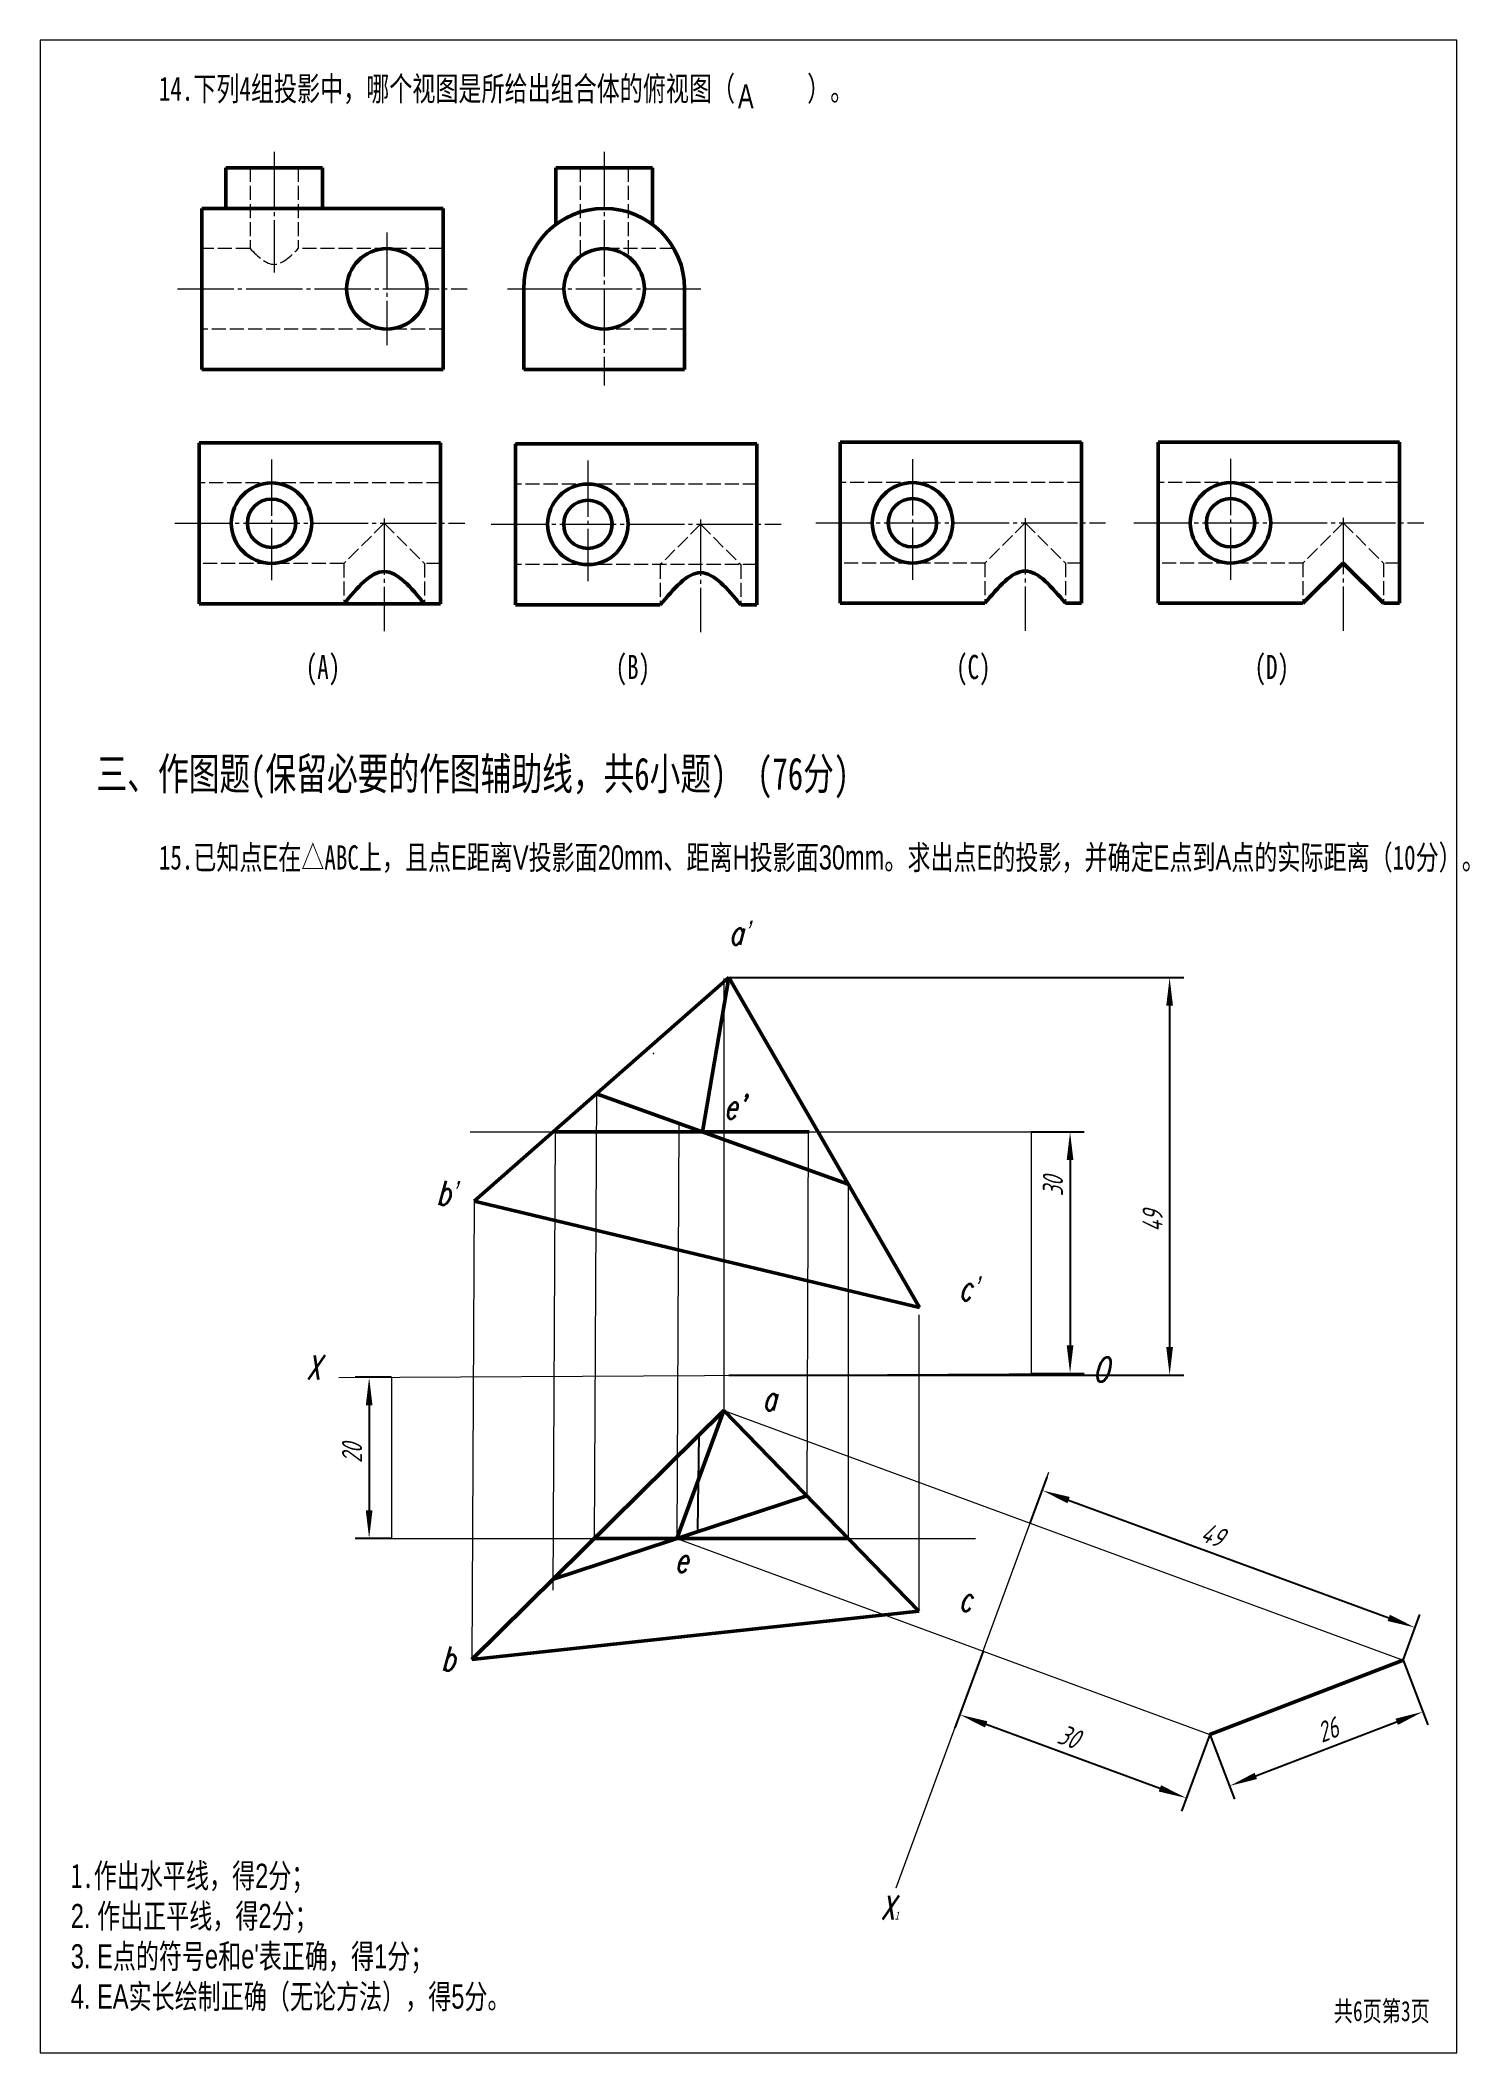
# Model space of a CAD drawing. Header units: millimetres. Extents: x 17497 to 18907, y 3200 to 3601.
# Drawn here: x 17931.5 to 18109.1, y 3332.3 to 3582.3 of the extents above; entities that cross this region are included whole.
import ezdxf

# ---------------------------------------------------------------- set-up
doc = ezdxf.new("R2010")
doc.units = ezdxf.units.MM
doc.header["$PDSIZE"] = -1
doc.linetypes.add('CENTER', pattern=[17, 14, -1, 1, -1])
doc.linetypes.add('DASHED', pattern=[4.5, 3.5, -1])
for name, color, linetype, lineweight in [('中心线', 1, 'CENTER', 20), ('文字', 5, 'Continuous', 30), ('文字题目', 7, 'Continuous', 30), ('答案', 1, 'Continuous', 20), ('粗实线', 7, 'Continuous', 50), ('细实线', 5, 'Continuous', 20), ('虚线', 4, 'DASHED', 20)]:
    doc.layers.add(name, color=color, linetype=linetype, lineweight=lineweight)
doc.styles.add('Romas', font='romans.shx', dxfattribs={"width": 0.7, "oblique": 15})
doc.styles.add('zhongwen', font='', dxfattribs={"width": 0.7})
doc.styles.add('中文', font='', dxfattribs={"width": 0.7})
doc.styles.add('仿宋体', font='simfang.ttf', dxfattribs={"width": 0.7})
doc.styles.add('数字', font='isocp.shx', dxfattribs={"width": 0.8, "oblique": 15, "bigfont": 'bigfont.shx'})
doc.styles.get('zhongwen').set_extended_font_data('仿宋_GB2312')
doc.styles.get('中文').set_extended_font_data('SimSun')
doc.dimstyles.new('GB-25', dxfattribs={"dimtxt": 2.5, "dimasz": 3.5, "dimexe": 1.75, "dimexo": 0, "dimgap": 0.875, "dimtad": 1, "dimdec": 0, "dimdsep": 46, "dimtxsty": '数字', "dimblk": 'Arrow', "dimcen": 3.5, "dimadec": 0, "dimazin": 0, "dimtfac": 0.7, "dimtdec": 0, "dimtmove": 0, "dimatfit": 0, "dimldrblk": 'Arrow', "dimfxl": 1.75, "dimtzin": 0, "dimarcsym": 0})

msp = doc.modelspace()

# ---------------------------------------------------------------- texts
at = {"layer": '文字', "char_height": 3, "attachment_point": 1}
for s, width, gutter_width, insert, style in [('14.{\\fArial Unicode MS|b0|i0|c134|p0;下列}4{\\fArial Unicode MS|b0|i0|c134|p0;组投影中，哪个视图是所给出组合体的俯视图（           ）。}', 140.4394, 10, (17946.21, 3577.78), '仿宋体'), ('(A)', 7.116, 10, (17964.46, 3505.94), '仿宋体'), ('({\\fFangSong|b1|i0|c134|p49;B})', 7.116, 10, (18002.96, 3505.94), '仿宋体'), ('(C)', 7.116, 10, (18045.27, 3505.94), '仿宋体'), ('(D)', 7.116, 10, (18082.35, 3505.94), '仿宋体'), ('15.{\\fArial Unicode MS|b0|i0|c134|p0;已知点E在△}ABC{\\fArial Unicode MS|b0|i0|c134|p0;上，且点E距离V投影面\\fArial Unicode MS|b0|i0|c0|p0;2\\fArial Unicode MS|b0|i0|c134|p0;0mm、距离H投影面\\fArial Unicode MS|b0|i0|c0|p0;30\\fArial Unicode MS|b0|i0|c134|p0;mm。求出点E的投影，并确定E点到\\fArial Unicode MS|b0|i0|c0|p0;A\\fArial Unicode MS|b0|i0|c134|p0;点的实际距离（}10{\\fArial Unicode MS|b0|i0|c134|p0;分）。 }', 158.2707, 10, (17946.21, 3482.28), '仿宋体'), ('a{\\fArial Unicode MS|b0|i0|c134|p0;’}', 4.7773, 15, (18017.04, 3472.94), 'Romas'), ('b{\\fArial Unicode MS|b0|i0|c134|p0;’}', 4.7773, 15, (17980.69, 3440.6), 'Romas'), ('c{\\fArial Unicode MS|b0|i0|c134|p0;’}', 4.7773, 15, (18045.6, 3428.76), 'Romas'), ('X', 4.4268, 15, (17964.48, 3418.93), 'Romas'), ('O', 4.4268, 15, (18062.26, 3418.66), 'Romas'), ('a', 4.7773, 15, (18021.2, 3415.09), 'Romas'), ('c', 4.7773, 15, (18045.6, 3390.13), 'Romas'), ('b', 4.7773, 15, (17981.28, 3382.75), 'Romas')]:
    msp.add_mtext_dynamic_manual_height_columns(s, width=width, gutter_width=gutter_width, heights=[0], dxfattribs=dict(at, insert=insert, style=style))
at = {"layer": '文字题目', "style": '中文', "width": 0.7}
msp.add_text('共6页第3页', height=2.5, dxfattribs=at).set_placement((18092.2, 3336.22))
at = {"layer": '文字题目', "insert": (17938.46, 3493.18), "char_height": 4, "attachment_point": 1, "style": 'zhongwen'}
msp.add_mtext_dynamic_manual_height_columns('{\\fArial Unicode MS|b0|i0|c134|p0;三、作图题}({\\fArial Unicode MS|b0|i0|c134|p0;保留必要的作图辅助线，共\\fSimSun|b0|i0|c134|p2;6\\fArial Unicode MS|b0|i0|c134|p0;小题\\fSimSun|b0|i0|c134|p2;)  (}76{\\fArial Unicode MS|b0|i0|c134|p0;分})', width=163.7042, gutter_width=12.5, heights=[0], dxfattribs=at)
at = {"layer": '答案', "char_height": 3, "attachment_point": 1}
for s, width, gutter_width, heights, insert, style in [('{\\fArial Unicode MS|b0|i0|c0|p0;A}', 14.8108, 10, [6.83], (18018.16, 3576.83), '仿宋体'), ("e'", 4.7773, 15, [0], (18016.43, 3451.32), 'Romas'), ('e', 4.7773, 15, [0], (18010.31, 3394.98), 'Romas'), ("1.{\\fArial Unicode MS|b0|i0|c134|p0;作出水平线，得2分；\\P2. 作出正平线，得2分；\\P3. E点的符号e和e'表正确，得1分；\\P4. EA实长绘制正确（无论方法），得5分。}", 58.3096, 15, [0], (17935.27, 3355.78), '仿宋体'), ('X{\\fSimSun|b0|i0|c134|p2;\\H0.33333x;1}', 4.7773, 15, [0], (18035.84, 3351.83), 'Romas')]:
    msp.add_mtext_dynamic_manual_height_columns(s, width=width, gutter_width=gutter_width, heights=heights, dxfattribs=dict(at, insert=insert, style=style))

# ---------------------------------------------------------------- blocks, each defined once
blk = doc.blocks.new('Arrow')
blk.add_lwpolyline([(0, 0, 0, 0.238, 0), (-1, 0, 0.238, 0.238, 0)], format="xyseb")
blk = doc.blocks.new('*D15')
at = {"layer": 'Defpoints', "color": 0, "transparency": 16777216}
for p in [(17975.12, 3416.21), (17972.34, 3396.17), (17975.12, 3396.17)]:
    blk.add_point(p, dxfattribs=at)
at = {"layer": '答案', "color": 0, "lineweight": -2, "transparency": 16777216}
for p, q in [((17975.12, 3416.21), (17970.59, 3416.21)), ((17972.34, 3412.71), (17972.34, 3399.67)), ((17975.12, 3396.17), (17970.59, 3396.17))]:
    blk.add_line(p, q, dxfattribs=at)
at = {"layer": '答案', "color": 0, "lineweight": -2, "transparency": 16777216, "xscale": 3.5, "yscale": 3.5, "zscale": 3.5}
for p, rotation in [((17972.34, 3416.21), 90), ((17972.34, 3396.17), 270)]:
    blk.add_blockref('Arrow', p, dxfattribs=dict(at, rotation=rotation))
at = {"layer": '答案', "color": 0, "transparency": 16777216, "insert": (17970.22, 3406.77), "char_height": 2.5, "attachment_point": 5, "rotation": 90, "style": '数字'}
blk.add_mtext('20', dxfattribs=at)
blk = doc.blocks.new('*D16')
at = {"layer": 'Defpoints', "color": 0, "transparency": 16777216}
for p in [(18054.59, 3446.69), (18054.59, 3416.69), (18059.43, 3416.69)]:
    blk.add_point(p, dxfattribs=at)
at = {"layer": '答案', "color": 0, "lineweight": -2, "transparency": 16777216}
for p, q in [((18054.59, 3446.69), (18061.18, 3446.69)), ((18059.43, 3443.19), (18059.43, 3420.19)), ((18054.59, 3416.69), (18061.18, 3416.69))]:
    blk.add_line(p, q, dxfattribs=at)
at = {"layer": '答案', "color": 0, "lineweight": -2, "transparency": 16777216, "xscale": 3.5, "yscale": 3.5, "zscale": 3.5}
for p, rotation in [((18059.43, 3446.69), 90), ((18059.43, 3416.69), 270)]:
    blk.add_blockref('Arrow', p, dxfattribs=dict(at, rotation=rotation))
at = {"layer": '答案', "color": 0, "transparency": 16777216, "insert": (18057.3, 3439.93), "char_height": 2.5, "attachment_point": 5, "rotation": 90, "style": '数字'}
blk.add_mtext('30', dxfattribs=at)
blk = doc.blocks.new('*D20')
at = {"layer": 'Defpoints', "color": 0, "transparency": 16777216}
for p in [(18048.62, 3382.18), (18045.72, 3374.29), (18076.78, 3371.82)]:
    blk.add_point(p, dxfattribs=at)
at = {"layer": '答案', "color": 0, "lineweight": -2, "transparency": 16777216}
for p, q in [((18048.62, 3382.18), (18045.12, 3372.64)), ((18070.59, 3365.14), (18049.01, 3373.08)), ((18076.78, 3371.82), (18073.27, 3362.29))]:
    blk.add_line(p, q, dxfattribs=at)
at = {"layer": '答案', "color": 0, "lineweight": -2, "transparency": 16777216, "xscale": 3.5, "yscale": 3.5, "zscale": 3.5}
for p, rotation in [((18045.72, 3374.29), 159.8088200419832), ((18073.88, 3363.93), 339.8088200419833)]:
    blk.add_blockref('Arrow', p, dxfattribs=dict(at, rotation=rotation))
at = {"layer": '答案', "color": 0, "transparency": 16777216, "insert": (18059.27, 3371.57), "char_height": 2.5, "attachment_point": 5, "rotation": 339.8088, "style": '数字'}
blk.add_mtext('30', dxfattribs=at)
blk = doc.blocks.new('*D21')
at = {"layer": 'Defpoints', "color": 0, "transparency": 16777216}
for p in [(18017.04, 3465.86), (18017.04, 3416.45), (18071.8, 3416.45)]:
    blk.add_point(p, dxfattribs=at)
at = {"layer": '答案', "color": 0, "lineweight": -2, "transparency": 16777216}
for p, q in [((18017.04, 3465.86), (18073.55, 3465.86)), ((18071.8, 3462.36), (18071.8, 3419.95)), ((18017.04, 3416.45), (18073.55, 3416.45))]:
    blk.add_line(p, q, dxfattribs=at)
at = {"layer": '答案', "color": 0, "lineweight": -2, "transparency": 16777216, "xscale": 3.5, "yscale": 3.5, "zscale": 3.5}
for p, rotation in [((18071.8, 3465.86), 90), ((18071.8, 3416.45), 270)]:
    blk.add_blockref('Arrow', p, dxfattribs=dict(at, rotation=rotation))
at = {"layer": '答案', "color": 0, "transparency": 16777216, "insert": (18069.68, 3435.61), "char_height": 2.5, "attachment_point": 5, "rotation": 90, "style": '数字'}
blk.add_mtext('49', dxfattribs=at)
blk = doc.blocks.new('*D22')
at = {"layer": 'Defpoints', "color": 0, "transparency": 16777216}
for p in [(18054.48, 3398.1), (18102.31, 3385.11), (18100.82, 3381.06)]:
    blk.add_point(p, dxfattribs=at)
at = {"layer": '答案', "color": 0, "lineweight": -2, "transparency": 16777216}
for p, q in [((18054.48, 3398.1), (18056.57, 3403.79)), ((18059.25, 3400.94), (18099.02, 3386.32)), ((18100.82, 3381.06), (18102.91, 3386.75))]:
    blk.add_line(p, q, dxfattribs=at)
at = {"layer": '答案', "color": 0, "lineweight": -2, "transparency": 16777216, "xscale": 3.5, "yscale": 3.5, "zscale": 3.5}
for p, rotation in [((18055.97, 3402.15), 159.808820041984), ((18102.31, 3385.11), 339.8088200419841)]:
    blk.add_blockref('Arrow', p, dxfattribs=dict(at, rotation=rotation))
at = {"layer": '答案', "color": 0, "transparency": 16777216, "insert": (18077.16, 3396.62), "char_height": 2.5, "attachment_point": 5, "rotation": 339.8088, "style": '数字'}
blk.add_mtext('49', dxfattribs=at)
blk = doc.blocks.new('*D23')
at = {"layer": 'Defpoints', "color": 0, "transparency": 16777216}
for p in [(18100.82, 3381.06), (18103.28, 3374.66), (18076.78, 3371.82)]:
    blk.add_point(p, dxfattribs=at)
at = {"layer": '答案', "color": 0, "lineweight": -2, "transparency": 16777216}
for p, q in [((18100.82, 3381.06), (18103.9, 3373.03)), ((18082.5, 3366.68), (18100.01, 3373.41)), ((18076.78, 3371.82), (18079.86, 3363.79))]:
    blk.add_line(p, q, dxfattribs=at)
at = {"layer": '答案', "color": 0, "lineweight": -2, "transparency": 16777216, "xscale": 3.5, "yscale": 3.5, "zscale": 3.5}
for p, rotation in [((18103.28, 3374.66), 21.01655201714843), ((18079.24, 3365.43), 201.0165520171484)]:
    blk.add_blockref('Arrow', p, dxfattribs=dict(at, rotation=rotation))
at = {"layer": '答案', "color": 0, "transparency": 16777216, "insert": (18091.43, 3372.39), "char_height": 2.5, "attachment_point": 5, "rotation": 21.0166, "style": '数字'}
blk.add_mtext('26', dxfattribs=at)

# ---------------------------------------------------------------- dimensions: what is measured, and where the dimension line sits
at = {"layer": '答案'}
for base, p1, p2, angle, picture, middle, dimtype in [((18071.8, 3416.45), (18017.04, 3465.86), (18017.04, 3416.45), 90, '*D21', (18071.8, 3435.61), 160), ((18059.43, 3416.69), (18054.59, 3446.69), (18054.59, 3416.69), 90, '*D16', (18059.43, 3439.93), 160), ((17972.34, 3396.17), (17975.12, 3416.21), (17975.12, 3396.17), 90, '*D15', (17972.34, 3406.77), 160), ((18102.31, 3385.11), (18054.48, 3398.1), (18100.82, 3381.06), 339.8088, '*D22', (18076.43, 3394.62), 161), ((18045.72, 3374.29), (18076.78, 3371.82), (18048.62, 3382.18), 159.8088, '*D20', (18058.54, 3369.57), 161), ((18103.28, 3374.66), (18076.78, 3371.82), (18100.82, 3381.06), 21.0166, '*D23', (18092.19, 3370.4), 161)]:
    dim = msp.add_linear_dim(base=base, p1=p1, p2=p2, angle=angle, dimstyle='GB-25', dxfattribs=at)
    dim.commit()
    dim.dimension.update_dxf_attribs({"geometry": picture, "text_midpoint": middle, "dimtype": dimtype})

# ---------------------------------------------------------------- linework, layer by layer
msp.add_line((18013.3, 3409), (18013.15, 3397.28))
at = {"layer": '中心线', "ltscale": 0.5}
for p, q in [((17960.54, 3568.45), (17960.54, 3553.45)), ((18001.54, 3568.45), (18001.54, 3539.41)), ((17974.54, 3558.41), (17974.54, 3544.41)), ((17948.54, 3551.41), (17984.54, 3551.41)), ((17989.54, 3551.41), (18013.54, 3551.41)), ((17960.21, 3530.22), (17960.21, 3515.22)), ((17999.52, 3530.09), (17999.52, 3515.09)), ((18039.85, 3530.27), (18039.85, 3515.27)), ((18079.37, 3530.28), (18079.37, 3515.28)), ((17974.21, 3522.9), (17974.21, 3508.9)), ((18013.52, 3522.76), (18013.52, 3508.76)), ((18053.85, 3522.94), (18053.85, 3508.94)), ((18093.37, 3522.95), (18093.37, 3508.95)), ((17948.21, 3522.3), (17984.21, 3522.3)), ((17987.52, 3522.16), (18023.52, 3522.16)), ((18027.85, 3522.35), (18063.85, 3522.35)), ((18067.37, 3522.35), (18103.37, 3522.35))]:
    msp.add_line(p, q, dxfattribs=at)
at = {"layer": '答案', "lineweight": 50}
for p, q in [((18017.04, 3465.86), (18013.76, 3446.69)), ((18000.58, 3451.43), (18031.86, 3440.2)), ((17995.46, 3446.69), (18027.01, 3446.69)), ((18016.43, 3412.09), (18010.57, 3396.17)), ((17995.19, 3391.12), (18026.71, 3401.48)), ((18000.31, 3396.17), (18031.86, 3396.17)), ((18076.78, 3371.82), (18100.82, 3381.06))]:
    msp.add_line(p, q, dxfattribs=at)
at = {"layer": '答案'}
for p, q in [((18016.43, 3465.73), (18016.43, 3412.09)), ((18000.58, 3451.43), (18000.31, 3396.17)), ((18010.82, 3447.75), (18010.57, 3396.17)), ((17984.91, 3446.69), (18054.59, 3446.69)), ((17995.46, 3446.69), (17995.18, 3389.75)), ((18026.87, 3446.69), (18026.71, 3401.48)), ((18054.59, 3446.69), (18054.59, 3416.69)), ((18031.86, 3440.2), (18031.86, 3396.17)), ((17985.39, 3438.1), (17985.11, 3381.16)), ((18040.62, 3423.95), (18040.62, 3387.13)), ((17975.12, 3416.21), (17975.12, 3396.17)), ((18016.43, 3412.09), (18054.48, 3398.1)), ((18037.81, 3352.78), (18056.8, 3404.41)), ((18054.48, 3398.1), (18100.47, 3381.19)), ((17975.12, 3396.17), (18047.69, 3396.17)), ((18010.57, 3396.17), (18048.62, 3382.18)), ((18048.62, 3382.18), (18076.78, 3371.82))]:
    msp.add_line(p, q, dxfattribs=at)
msp.add_point((18007.68, 3456.41), dxfattribs=at)
at = {"layer": '粗实线'}
for p, q in [((17960.54, 3566.45), (17954.54, 3566.45)), ((17954.54, 3566.45), (17954.54, 3561.41)), ((17960.54, 3566.45), (17966.54, 3566.45)), ((17966.54, 3566.45), (17966.54, 3561.41)), ((18001.54, 3566.45), (17995.54, 3566.45)), ((17995.54, 3566.45), (17995.54, 3559.41)), ((18001.54, 3566.45), (18007.54, 3566.45)), ((18007.54, 3566.45), (18007.54, 3559.41)), ((17951.54, 3561.41), (17951.54, 3541.41)), ((17981.54, 3561.41), (17951.54, 3561.41)), ((17981.54, 3541.41), (17981.54, 3561.41)), ((17991.54, 3551.41), (17991.54, 3541.41)), ((18011.54, 3541.41), (18011.54, 3551.41)), ((17951.54, 3541.41), (17981.54, 3541.41)), ((17991.54, 3541.41), (18011.54, 3541.41)), ((17951.21, 3532.3), (17951.21, 3512.3)), ((17981.21, 3532.3), (17951.21, 3532.3)), ((17981.21, 3512.3), (17981.21, 3532.3)), ((17990.52, 3532.16), (17990.52, 3512.16)), ((18020.52, 3532.16), (17990.52, 3532.16)), ((18020.52, 3512.16), (18020.52, 3532.16)), ((18030.85, 3532.35), (18030.85, 3512.35)), ((18060.85, 3532.35), (18030.85, 3532.35)), ((18060.85, 3512.35), (18060.85, 3532.35)), ((18070.37, 3532.35), (18070.37, 3512.35)), ((18100.37, 3532.35), (18070.37, 3532.35)), ((18100.37, 3512.35), (18100.37, 3532.35)), ((18088.37, 3512.35), (18093.37, 3517.35)), ((18093.37, 3517.35), (18098.37, 3512.35)), ((17951.21, 3512.3), (17981.21, 3512.3)), ((17990.52, 3512.16), (18008.52, 3512.16)), ((18018.52, 3512.16), (18020.52, 3512.16)), ((18030.85, 3512.35), (18048.85, 3512.35)), ((18058.85, 3512.35), (18060.85, 3512.35)), ((18070.37, 3512.35), (18088.37, 3512.35)), ((18098.37, 3512.35), (18100.37, 3512.35)), ((17985.39, 3438.1), (18017.04, 3465.86)), ((18040.72, 3424.86), (18017.04, 3465.86)), ((17985.39, 3438.1), (18040.72, 3424.86)), ((17985.11, 3381.16), (18016.43, 3412.09)), ((18040.62, 3387.13), (18016.43, 3412.09)), ((18040.62, 3387.13), (17985.11, 3381.16))]:
    msp.add_line(p, q, dxfattribs=at)
for centre, radius in [((17974.54, 3551.41), 5), ((18001.54, 3551.41), 5), ((17960.21, 3522.3), 5), ((17960.21, 3522.3), 3), ((17999.52, 3522.16), 5), ((17999.52, 3522.16), 3), ((18039.85, 3522.35), 5), ((18039.85, 3522.35), 3), ((18079.37, 3522.35), 5), ((18079.37, 3522.35), 3)]:
    msp.add_circle(centre, radius, dxfattribs=at)
msp.add_arc((18001.54, 3551.41), 10, 0, 180, dxfattribs=at)
for points in [[(17969.21, 3512.3), (17974.21, 3516.3), (17979.21, 3512.3)], [(18008.52, 3512.16), (18013.52, 3516.16), (18018.52, 3512.16)], [(18048.85, 3512.35), (18053.85, 3516.35), (18058.85, 3512.35)]]:
    msp.add_spline(points, degree=3, dxfattribs=at)
at = {"layer": '细实线'}
msp.add_line((17968.56, 3416.17), (18059.46, 3416.69), dxfattribs=at)
msp.add_lwpolyline([(17931.47, 3332.29), (18107.47, 3332.29), (18107.47, 3582.29), (17931.47, 3582.29)], close=True, dxfattribs=at)
at = {"layer": '虚线', "ltscale": 0.5}
for p, q in [((17957.54, 3566.45), (17957.54, 3556.41)), ((17963.54, 3566.45), (17963.54, 3556.41)), ((17998.54, 3566.45), (17998.54, 3555.41)), ((18004.54, 3566.45), (18004.54, 3555.41)), ((17957.54, 3556.41), (17951.54, 3556.41)), ((17981.54, 3556.41), (17963.54, 3556.41)), ((18010.2, 3556.41), (18001.54, 3556.41)), ((17981.54, 3546.41), (17951.54, 3546.41)), ((18011.54, 3546.41), (18001.54, 3546.41)), ((17981.21, 3527.3), (17951.21, 3527.3)), ((18020.52, 3527.16), (17990.52, 3527.16)), ((18060.85, 3527.35), (18030.85, 3527.35)), ((18100.37, 3527.35), (18070.37, 3527.35)), ((17974.21, 3522.3), (17969.21, 3517.3)), ((17974.21, 3522.3), (17979.21, 3517.3)), ((18013.52, 3522.16), (18008.52, 3517.16)), ((18013.52, 3522.16), (18018.52, 3517.16)), ((18053.85, 3522.35), (18048.85, 3517.35)), ((18053.85, 3522.35), (18058.85, 3517.35)), ((18093.37, 3522.35), (18088.37, 3517.35)), ((18093.37, 3522.35), (18098.37, 3517.35)), ((17969.21, 3517.3), (17951.21, 3517.3)), ((17969.21, 3517.3), (17969.21, 3512.3)), ((17981.21, 3517.3), (17979.21, 3517.3)), ((17979.21, 3517.3), (17979.21, 3512.3)), ((18020.52, 3517.16), (17990.52, 3517.16)), ((18008.52, 3517.16), (18008.52, 3512.16)), ((18018.52, 3517.16), (18018.52, 3512.16)), ((18048.85, 3517.35), (18030.85, 3517.35)), ((18048.85, 3517.35), (18048.85, 3512.35)), ((18060.85, 3517.35), (18058.85, 3517.35)), ((18058.85, 3517.35), (18058.85, 3512.35)), ((18088.37, 3517.35), (18070.37, 3517.35)), ((18088.37, 3517.35), (18088.37, 3512.35)), ((18100.37, 3517.35), (18098.37, 3517.35)), ((18098.37, 3517.35), (18098.37, 3512.35))]:
    msp.add_line(p, q, dxfattribs=at)
msp.add_spline([(17957.54, 3556.41), (17960.54, 3554.45), (17963.54, 3556.41)], degree=3, dxfattribs=at)

msp.set_redraw_order([(e.dxf.handle, doc.entitydb.next_handle()) for e in msp.query("TEXT MTEXT ATTDEF DIMENSION ARC_DIMENSION")])  # texts and dimensions are drawn at this point

doc.saveas('drawing.dxf')
